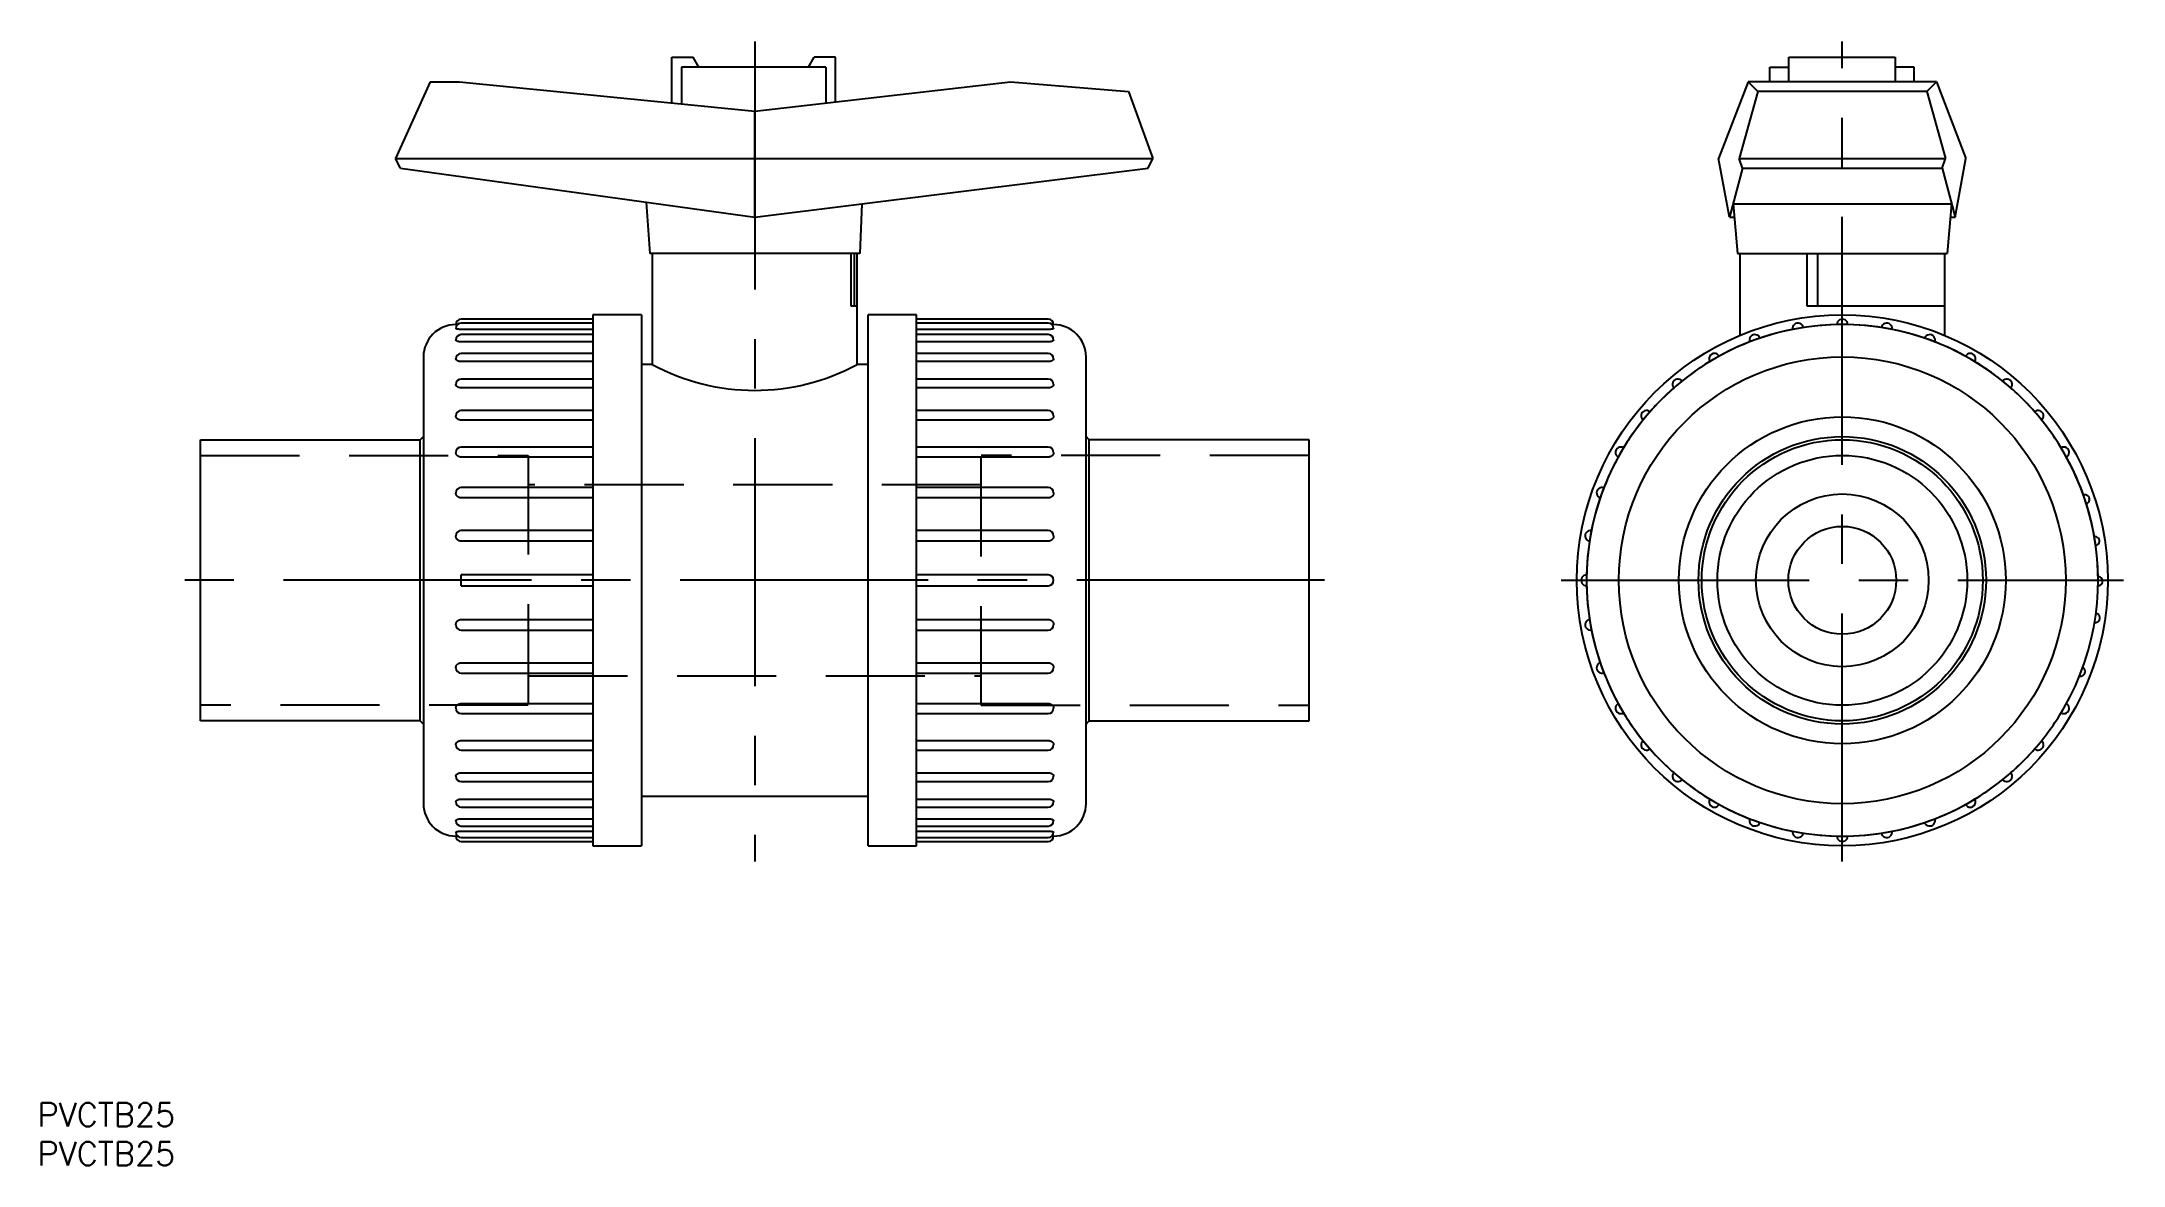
# Model space of a CAD drawing. Extents: x -231 to 36, y -75 to 69.
import ezdxf

# ---------------------------------------------------------------- set-up
doc = ezdxf.new("R2010")
doc.units = 0
doc.linetypes.add('CENTER', pattern=[50.8, 31.75, -6.35, 6.35, -6.35])
doc.linetypes.add('DASHED', pattern=[19.05, 12.7, -6.35])
doc.layers.get('0').update_dxf_attribs({"linetype": 'CONTINUOUS'})
doc.layers.add('CENTER', color=1, linetype='CENTER')
doc.styles.get("Standard").update_dxf_attribs({"font": 'txt.shx', "height": 3, "bigfont": 'bigfont.shx'})

msp = doc.modelspace()

# ---------------------------------------------------------------- texts
at = {"color": 7, "linetype": 'CONTINUOUS'}
for p in [(-231.16, -69.94), (-231.16, -74.94)]:
    msp.add_text('PVCTB25', height=3, dxfattribs=at).set_placement(p)

# ---------------------------------------------------------------- linework, layer by layer
at = {"color": 7, "linetype": 'CONTINUOUS'}
for p, q in [((-149.93, 61.14), (-149.93, 67)), ((-149.93, 67), (-147.2, 67)), ((-146.47, 65.74), (-147.2, 67)), ((-132.42, 65.74), (-131.69, 67)), ((-128.96, 67), (-131.69, 67)), ((-128.96, 61.27), (-128.96, 67)), ((-6.86, 63.86), (-6.86, 67)), ((-6.86, 67), (6.77, 67)), ((6.77, 67), (6.77, 63.86)), ((-148.67, 65.74), (-148.67, 61.02)), ((-130.22, 65.74), (-148.67, 65.74)), ((-130.22, 65.74), (-130.22, 61.13)), ((-9.27, 63.86), (-9.27, 65.74)), ((-9.27, 65.74), (-6.86, 65.74)), ((9.19, 65.74), (6.77, 65.74)), ((9.19, 63.86), (9.19, 65.74)), ((-180.9, 63.86), (-185.31, 54.05)), ((-180.9, 63.86), (-177.13, 63.86)), ((-177.13, 63.86), (-139.31, 60.08)), ((-139.31, 60.08), (-106.54, 63.86)), ((-106.54, 63.86), (-91.45, 62.6)), ((-91.45, 62.6), (-88.31, 54.05)), ((-12.07, 63.86), (-15.84, 54.05)), ((-10.81, 62.6), (-13.23, 54.05)), ((12.07, 63.86), (-12.07, 63.86)), ((-10.81, 62.6), (-12.07, 63.86)), ((10.81, 62.6), (-10.81, 62.6)), ((10.81, 62.6), (12.07, 63.86)), ((10.81, 62.6), (13.23, 54.05)), ((12.07, 63.86), (15.84, 54.05)), ((-139.31, 46.53), (-139.31, 60.08)), ((-185.31, 54.05), (-88.31, 54.05)), ((-184.68, 52.79), (-185.31, 54.05)), ((-88.93, 52.79), (-88.31, 54.05)), ((-14.46, 46.53), (-15.84, 54.05)), ((-13.23, 54.05), (13.23, 54.05)), ((-12.77, 52.79), (-13.23, 54.05)), ((12.77, 52.79), (13.23, 54.05)), ((14.46, 46.53), (15.84, 54.05)), ((-184.68, 52.79), (-139.31, 46.53)), ((-139.31, 46.53), (-88.93, 52.79)), ((-12.77, 52.79), (-14.46, 46.53)), ((-12.77, 52.79), (12.77, 52.79)), ((12.77, 52.79), (14.46, 46.53)), ((-153.2, 48.45), (-152.75, 41.85)), ((-125.61, 48.23), (-125.86, 41.85)), ((-14, 48.23), (-13.44, 41.85)), ((-14, 48.23), (14, 48.23)), ((14, 48.23), (13.44, 41.85)), ((-14.46, 46.53), (-13.85, 46.53)), ((13.85, 46.53), (14.46, 46.53)), ((-125.86, 41.85), (-152.75, 41.85)), ((-152.44, 41.85), (-152.44, 27.64)), ((-126.97, 35.13), (-126.97, 41.85)), ((-126.56, 41.85), (-126.56, 35.13)), ((-126.18, 35.13), (-126.18, 41.85)), ((-13.44, 41.85), (13.44, 41.85)), ((-13.13, 41.85), (-13.13, 31.36)), ((-4.49, 35.13), (-4.49, 41.85)), ((-3.17, 41.85), (-3.17, 35.13)), ((13.13, 35.13), (13.13, 41.85)), ((-126.18, 35.13), (-126.97, 35.13)), ((-126.18, 27.64), (-126.18, 35.13)), ((13.13, 35.13), (-4.49, 35.13)), ((13.13, 31.36), (13.13, 35.13)), ((-177.59, 32.76), (-177.59, 32.76)), ((-177.59, 32.76), (-177.59, 32.76)), ((-177.59, 32.76), (-177.59, 32.76)), ((-177.59, 32.76), (-177.59, 32.76)), ((-177.59, 32.76), (-177.59, 32.76)), ((-177.58, 32.76), (-177.59, 32.76)), ((-177.59, 32.25), (-177.59, 32.26)), ((-177.59, 32.25), (-177.59, 32.25)), ((-177.58, 32.24), (-177.59, 32.25)), ((-177.58, 32.76), (-177.58, 32.76)), ((-177.58, 32.76), (-177.58, 32.76)), ((-177.58, 32.76), (-177.58, 32.76)), ((-177.57, 32.76), (-177.58, 32.76)), ((-177.58, 32.24), (-177.58, 32.24)), ((-177.57, 32.23), (-177.58, 32.24)), ((-177.57, 32.76), (-177.57, 32.76)), ((-177.56, 32.76), (-177.57, 32.76)), ((-177.56, 32.23), (-177.57, 32.23)), ((-177.56, 32.76), (-177.56, 32.76)), ((-177.55, 32.76), (-177.56, 32.76)), ((-177.56, 32.22), (-177.56, 32.23)), ((-177.54, 32.22), (-177.56, 32.22)), ((-177.55, 32.76), (-177.55, 32.76)), ((-177.54, 32.76), (-177.55, 32.76)), ((-177.54, 32.76), (-177.54, 32.76)), ((-177.53, 32.75), (-177.54, 32.76)), ((-177.53, 32.21), (-177.54, 32.22)), ((-177.53, 32.75), (-177.53, 32.75)), ((-177.52, 32.75), (-177.53, 32.75)), ((-177.52, 32.2), (-177.53, 32.21)), ((-177.51, 32.75), (-177.52, 32.75)), ((-177.51, 32.2), (-177.52, 32.2)), ((-177.51, 32.75), (-177.51, 32.75)), ((-177.5, 32.75), (-177.51, 32.75)), ((-177.49, 32.19), (-177.51, 32.2)), ((-177.49, 32.75), (-177.5, 32.75)), ((-177.48, 32.75), (-177.49, 32.75)), ((-177.48, 32.19), (-177.49, 32.19)), ((-177.47, 32.75), (-177.48, 32.75)), ((-177.46, 32.19), (-177.48, 32.19)), ((-177.46, 32.75), (-177.47, 32.75)), ((-177.46, 32.75), (-177.46, 32.75)), ((-177.45, 32.75), (-177.46, 32.75)), ((-177.44, 32.18), (-177.46, 32.19)), ((-177.44, 32.75), (-177.45, 32.75)), ((-177.43, 32.75), (-177.44, 32.75)), ((-177.42, 32.18), (-177.44, 32.18)), ((-177.41, 32.75), (-177.43, 32.75)), ((-177.4, 32.17), (-177.42, 32.18)), ((-177.4, 32.75), (-177.41, 32.75)), ((-177.39, 32.75), (-177.4, 32.75)), ((-177.37, 32.17), (-177.4, 32.17)), ((-177.38, 32.75), (-177.39, 32.75)), ((-177.35, 32.16), (-177.37, 32.17)), ((-177.33, 32.16), (-177.35, 32.16)), ((-177.3, 32.16), (-177.33, 32.16)), ((-177.28, 32.15), (-177.3, 32.16)), ((-177.25, 32.15), (-177.28, 32.15)), ((-177.23, 32.15), (-177.25, 32.15)), ((-177.2, 32.14), (-177.23, 32.15)), ((-177.17, 32.14), (-177.2, 32.14)), ((-177.14, 32.14), (-177.17, 32.14)), ((-177.11, 32.14), (-177.14, 32.14)), ((-177.08, 32.14), (-177.11, 32.14)), ((-177.05, 32.13), (-177.08, 32.14)), ((-177.02, 32.13), (-177.05, 32.13)), ((-176.99, 32.13), (-177.02, 32.13)), ((-176.96, 32.13), (-176.99, 32.13)), ((-176.93, 32.13), (-176.96, 32.13)), ((-176.9, 32.13), (-176.93, 32.13)), ((-160.04, 33.45), (-176.9, 33.45)), ((-160.04, 32.95), (-176.9, 32.95)), ((-160.04, 32.13), (-176.9, 32.13)), ((-160.04, 34), (-160.04, -34)), ((-153.82, 34), (-160.04, 34)), ((-153.82, 34), (-153.82, -34)), ((-124.79, -34), (-124.79, 34)), ((-118.57, 34), (-124.79, 34)), ((-118.57, -34), (-118.57, 34)), ((-101.71, 33.45), (-118.57, 33.45)), ((-101.71, 32.95), (-118.57, 32.95)), ((-101.71, 32.13), (-118.57, 32.13)), ((-101.68, 32.13), (-101.71, 32.13)), ((-101.65, 32.13), (-101.68, 32.13)), ((-101.62, 32.13), (-101.65, 32.13)), ((-101.59, 32.13), (-101.62, 32.13)), ((-101.56, 32.13), (-101.59, 32.13)), ((-101.53, 32.14), (-101.56, 32.13)), ((-101.5, 32.14), (-101.53, 32.14)), ((-101.47, 32.14), (-101.5, 32.14)), ((-101.44, 32.14), (-101.47, 32.14)), ((-101.41, 32.14), (-101.44, 32.14)), ((-101.38, 32.15), (-101.41, 32.14)), ((-101.36, 32.15), (-101.38, 32.15)), ((-101.33, 32.15), (-101.36, 32.15)), ((-101.31, 32.16), (-101.33, 32.15)), ((-101.28, 32.16), (-101.31, 32.16)), ((-101.26, 32.16), (-101.28, 32.16)), ((-101.24, 32.17), (-101.26, 32.16)), ((-101.21, 32.17), (-101.24, 32.17)), ((-101.22, 32.75), (-101.23, 32.75)), ((-101.21, 32.75), (-101.22, 32.75)), ((-101.2, 32.75), (-101.21, 32.75)), ((-101.19, 32.18), (-101.21, 32.17)), ((-101.18, 32.75), (-101.2, 32.75)), ((-101.17, 32.18), (-101.19, 32.18)), ((-101.17, 32.75), (-101.18, 32.75)), ((-101.16, 32.75), (-101.17, 32.75)), ((-101.15, 32.19), (-101.17, 32.18)), ((-101.15, 32.75), (-101.16, 32.75)), ((-101.15, 32.75), (-101.15, 32.75)), ((-101.14, 32.75), (-101.15, 32.75)), ((-101.13, 32.19), (-101.15, 32.19)), ((-101.13, 32.75), (-101.14, 32.75)), ((-101.12, 32.75), (-101.13, 32.75)), ((-101.12, 32.19), (-101.13, 32.19)), ((-101.11, 32.75), (-101.12, 32.75)), ((-101.1, 32.2), (-101.12, 32.19)), ((-101.1, 32.75), (-101.11, 32.75)), ((-101.1, 32.75), (-101.1, 32.75)), ((-101.09, 32.75), (-101.1, 32.75)), ((-101.09, 32.2), (-101.1, 32.2)), ((-101.08, 32.75), (-101.09, 32.75)), ((-101.08, 32.21), (-101.09, 32.2)), ((-101.07, 32.76), (-101.08, 32.75)), ((-101.08, 32.75), (-101.08, 32.75)), ((-101.07, 32.22), (-101.08, 32.21)), ((-101.07, 32.76), (-101.07, 32.76)), ((-101.06, 32.76), (-101.07, 32.76)), ((-101.05, 32.22), (-101.07, 32.22)), ((-101.06, 32.76), (-101.06, 32.76)), ((-101.05, 32.76), (-101.06, 32.76)), ((-101.05, 32.76), (-101.05, 32.76)), ((-101.04, 32.76), (-101.05, 32.76)), ((-101.05, 32.23), (-101.05, 32.22)), ((-101.04, 32.23), (-101.05, 32.23)), ((-101.04, 32.76), (-101.04, 32.76)), ((-101.03, 32.76), (-101.04, 32.76)), ((-101.03, 32.24), (-101.04, 32.23)), ((-101.03, 32.76), (-101.03, 32.76)), ((-101.03, 32.76), (-101.03, 32.76)), ((-101.03, 32.76), (-101.03, 32.76)), ((-101.02, 32.76), (-101.03, 32.76)), ((-101.02, 32.25), (-101.03, 32.24)), ((-101.03, 32.24), (-101.03, 32.24)), ((-101.02, 32.76), (-101.02, 32.76)), ((-101.02, 32.76), (-101.02, 32.76)), ((-101.02, 32.76), (-101.02, 32.76)), ((-101.02, 32.76), (-101.02, 32.76)), ((-101.02, 32.76), (-101.02, 32.76)), ((-101.02, 32.26), (-101.02, 32.25)), ((-101.02, 32.25), (-101.02, 32.25)), ((-177.59, 30.77), (-177.59, 30.78)), ((-177.59, 30.76), (-177.59, 30.77)), ((-177.58, 30.75), (-177.59, 30.76)), ((-177.58, 30.74), (-177.58, 30.75)), ((-177.57, 30.73), (-177.58, 30.74)), ((-177.56, 30.72), (-177.57, 30.73)), ((-177.56, 30.71), (-177.56, 30.72)), ((-177.54, 30.7), (-177.56, 30.71)), ((-177.53, 30.69), (-177.54, 30.7)), ((-177.52, 30.68), (-177.53, 30.69)), ((-177.51, 30.67), (-177.52, 30.68)), ((-177.49, 30.66), (-177.51, 30.67)), ((-177.48, 30.65), (-177.49, 30.66)), ((-177.46, 30.64), (-177.48, 30.65)), ((-177.44, 30.63), (-177.46, 30.64)), ((-177.42, 30.62), (-177.44, 30.63)), ((-177.4, 30.61), (-177.42, 30.62)), ((-177.37, 30.61), (-177.4, 30.61)), ((-177.35, 30.6), (-177.37, 30.61)), ((-177.33, 30.59), (-177.35, 30.6)), ((-177.3, 30.58), (-177.33, 30.59)), ((-177.28, 30.58), (-177.3, 30.58)), ((-177.25, 30.57), (-177.28, 30.58)), ((-177.23, 30.57), (-177.25, 30.57)), ((-177.2, 30.56), (-177.23, 30.57)), ((-177.17, 30.56), (-177.2, 30.56)), ((-177.14, 30.55), (-177.17, 30.56)), ((-177.11, 30.55), (-177.14, 30.55)), ((-177.08, 30.55), (-177.11, 30.55)), ((-177.05, 30.54), (-177.08, 30.55)), ((-177.02, 30.54), (-177.05, 30.54)), ((-176.99, 30.54), (-177.02, 30.54)), ((-176.96, 30.54), (-176.99, 30.54)), ((-176.93, 30.54), (-176.96, 30.54)), ((-176.9, 30.54), (-176.93, 30.54)), ((-160.04, 31.47), (-176.9, 31.47)), ((-160.04, 30.54), (-176.9, 30.54)), ((-101.71, 31.47), (-118.57, 31.47)), ((-101.71, 30.54), (-118.57, 30.54)), ((-101.68, 30.54), (-101.71, 30.54)), ((-101.65, 30.54), (-101.68, 30.54)), ((-101.62, 30.54), (-101.65, 30.54)), ((-101.59, 30.54), (-101.62, 30.54)), ((-101.56, 30.54), (-101.59, 30.54)), ((-101.53, 30.55), (-101.56, 30.54)), ((-101.5, 30.55), (-101.53, 30.55)), ((-101.47, 30.55), (-101.5, 30.55)), ((-101.44, 30.56), (-101.47, 30.55)), ((-101.41, 30.56), (-101.44, 30.56)), ((-101.38, 30.57), (-101.41, 30.56)), ((-101.36, 30.57), (-101.38, 30.57)), ((-101.33, 30.58), (-101.36, 30.57)), ((-101.31, 30.58), (-101.33, 30.58)), ((-101.28, 30.59), (-101.31, 30.58)), ((-101.26, 30.6), (-101.28, 30.59)), ((-101.24, 30.61), (-101.26, 30.6)), ((-101.21, 30.61), (-101.24, 30.61)), ((-101.19, 30.62), (-101.21, 30.61)), ((-101.17, 30.63), (-101.19, 30.62)), ((-101.15, 30.64), (-101.17, 30.63)), ((-101.13, 30.65), (-101.15, 30.64)), ((-101.12, 30.66), (-101.13, 30.65)), ((-101.1, 30.67), (-101.12, 30.66)), ((-101.09, 30.68), (-101.1, 30.67)), ((-101.08, 30.69), (-101.09, 30.68)), ((-101.07, 30.7), (-101.08, 30.69)), ((-101.05, 30.71), (-101.07, 30.7)), ((-101.04, 30.73), (-101.05, 30.72)), ((-101.05, 30.72), (-101.05, 30.71)), ((-101.03, 30.74), (-101.04, 30.73)), ((-101.02, 30.76), (-101.03, 30.75)), ((-101.03, 30.75), (-101.03, 30.74)), ((-101.02, 30.78), (-101.02, 30.77)), ((-101.02, 30.77), (-101.02, 30.76)), ((-181.74, 28.61), (-181.74, -28.61)), ((-177.59, 28.35), (-177.59, 28.37)), ((-177.59, 28.34), (-177.59, 28.35)), ((-177.58, 28.32), (-177.59, 28.34)), ((-177.58, 28.31), (-177.58, 28.32)), ((-177.57, 28.29), (-177.58, 28.31)), ((-177.56, 28.27), (-177.57, 28.29)), ((-177.56, 28.26), (-177.56, 28.27)), ((-177.54, 28.24), (-177.56, 28.26)), ((-177.53, 28.23), (-177.54, 28.24)), ((-177.52, 28.22), (-177.53, 28.23)), ((-177.51, 28.2), (-177.52, 28.22)), ((-177.49, 28.19), (-177.51, 28.2)), ((-177.48, 28.18), (-177.49, 28.19)), ((-177.46, 28.16), (-177.48, 28.18)), ((-177.44, 28.15), (-177.46, 28.16)), ((-177.42, 28.14), (-177.44, 28.15)), ((-177.4, 28.12), (-177.42, 28.14)), ((-177.37, 28.11), (-177.4, 28.12)), ((-177.35, 28.1), (-177.37, 28.11)), ((-177.33, 28.09), (-177.35, 28.1)), ((-177.3, 28.08), (-177.33, 28.09)), ((-177.28, 28.07), (-177.3, 28.08)), ((-177.25, 28.07), (-177.28, 28.07)), ((-177.23, 28.06), (-177.25, 28.07)), ((-177.2, 28.05), (-177.23, 28.06)), ((-177.17, 28.04), (-177.2, 28.05)), ((-177.14, 28.04), (-177.17, 28.04)), ((-177.11, 28.03), (-177.14, 28.04)), ((-177.08, 28.03), (-177.11, 28.03)), ((-177.05, 28.02), (-177.08, 28.03)), ((-177.02, 28.02), (-177.05, 28.02)), ((-176.99, 28.02), (-177.02, 28.02)), ((-176.96, 28.02), (-176.99, 28.02)), ((-176.93, 28.02), (-176.96, 28.02)), ((-176.9, 28.02), (-176.93, 28.02)), ((-160.04, 29.06), (-176.9, 29.06)), ((-160.04, 28.02), (-176.9, 28.02)), ((-152.44, 27.64), (-153.82, 27.64)), ((-124.79, 27.64), (-126.18, 27.64)), ((-101.71, 29.06), (-118.57, 29.06)), ((-101.71, 28.02), (-118.57, 28.02)), ((-101.68, 28.02), (-101.71, 28.02)), ((-101.65, 28.02), (-101.68, 28.02)), ((-101.62, 28.02), (-101.65, 28.02)), ((-101.59, 28.02), (-101.62, 28.02)), ((-101.56, 28.02), (-101.59, 28.02)), ((-101.53, 28.03), (-101.56, 28.02)), ((-101.5, 28.03), (-101.53, 28.03)), ((-101.47, 28.04), (-101.5, 28.03)), ((-101.44, 28.04), (-101.47, 28.04)), ((-101.41, 28.05), (-101.44, 28.04)), ((-101.38, 28.06), (-101.41, 28.05)), ((-101.36, 28.07), (-101.38, 28.06)), ((-101.33, 28.07), (-101.36, 28.07)), ((-101.31, 28.08), (-101.33, 28.07)), ((-101.28, 28.09), (-101.31, 28.08)), ((-101.26, 28.1), (-101.28, 28.09)), ((-101.24, 28.11), (-101.26, 28.1)), ((-101.21, 28.12), (-101.24, 28.11)), ((-101.19, 28.14), (-101.21, 28.12)), ((-101.17, 28.15), (-101.19, 28.14)), ((-101.15, 28.16), (-101.17, 28.15)), ((-101.13, 28.18), (-101.15, 28.16)), ((-101.12, 28.19), (-101.13, 28.18)), ((-101.1, 28.2), (-101.12, 28.19)), ((-101.09, 28.22), (-101.1, 28.2)), ((-101.08, 28.23), (-101.09, 28.22)), ((-101.07, 28.24), (-101.08, 28.23)), ((-101.05, 28.26), (-101.07, 28.24)), ((-101.04, 28.29), (-101.05, 28.27)), ((-101.05, 28.27), (-101.05, 28.26)), ((-101.03, 28.31), (-101.04, 28.29)), ((-101.02, 28.34), (-101.03, 28.32)), ((-101.03, 28.32), (-101.03, 28.31)), ((-101.02, 28.37), (-101.02, 28.35)), ((-101.02, 28.35), (-101.02, 28.34)), ((-96.87, -28.61), (-96.87, 28.61)), ((-177.59, 25.07), (-177.59, 25.09)), ((-177.59, 25.05), (-177.59, 25.07)), ((-177.58, 25.03), (-177.59, 25.05)), ((-177.58, 25.01), (-177.58, 25.03)), ((-177.57, 24.99), (-177.58, 25.01)), ((-177.56, 24.97), (-177.57, 24.99)), ((-177.56, 24.95), (-177.56, 24.97)), ((-177.54, 24.93), (-177.56, 24.95)), ((-177.53, 24.92), (-177.54, 24.93)), ((-177.52, 24.9), (-177.53, 24.92)), ((-177.51, 24.88), (-177.52, 24.9)), ((-177.49, 24.86), (-177.51, 24.88)), ((-177.48, 24.85), (-177.49, 24.86)), ((-177.46, 24.83), (-177.48, 24.85)), ((-177.44, 24.81), (-177.46, 24.83)), ((-177.42, 24.8), (-177.44, 24.81)), ((-177.4, 24.78), (-177.42, 24.8)), ((-177.37, 24.77), (-177.4, 24.78)), ((-177.35, 24.75), (-177.37, 24.77)), ((-177.33, 24.74), (-177.35, 24.75)), ((-177.3, 24.73), (-177.33, 24.74)), ((-177.28, 24.72), (-177.3, 24.73)), ((-177.25, 24.71), (-177.28, 24.72)), ((-177.23, 24.7), (-177.25, 24.71)), ((-177.2, 24.69), (-177.23, 24.7)), ((-177.17, 24.68), (-177.2, 24.69)), ((-177.14, 24.67), (-177.17, 24.68)), ((-177.11, 24.66), (-177.14, 24.67)), ((-177.08, 24.66), (-177.11, 24.66)), ((-177.05, 24.65), (-177.08, 24.66)), ((-177.02, 24.65), (-177.05, 24.65)), ((-176.99, 24.65), (-177.02, 24.65)), ((-176.96, 24.64), (-176.99, 24.65)), ((-176.93, 24.64), (-176.96, 24.64)), ((-176.9, 24.64), (-176.93, 24.64)), ((-160.04, 25.78), (-176.9, 25.78)), ((-160.04, 24.64), (-176.9, 24.64)), ((-101.71, 25.78), (-118.57, 25.78)), ((-101.71, 24.64), (-118.57, 24.64)), ((-101.68, 24.64), (-101.71, 24.64)), ((-101.65, 24.64), (-101.68, 24.64)), ((-101.62, 24.65), (-101.65, 24.64)), ((-101.59, 24.65), (-101.62, 24.65)), ((-101.56, 24.65), (-101.59, 24.65)), ((-101.53, 24.66), (-101.56, 24.65)), ((-101.5, 24.66), (-101.53, 24.66)), ((-101.47, 24.67), (-101.5, 24.66)), ((-101.44, 24.68), (-101.47, 24.67)), ((-101.41, 24.69), (-101.44, 24.68)), ((-101.38, 24.7), (-101.41, 24.69)), ((-101.36, 24.71), (-101.38, 24.7)), ((-101.33, 24.72), (-101.36, 24.71)), ((-101.31, 24.73), (-101.33, 24.72)), ((-101.28, 24.74), (-101.31, 24.73)), ((-101.26, 24.75), (-101.28, 24.74)), ((-101.24, 24.77), (-101.26, 24.75)), ((-101.21, 24.78), (-101.24, 24.77)), ((-101.19, 24.8), (-101.21, 24.78)), ((-101.17, 24.81), (-101.19, 24.8)), ((-101.15, 24.83), (-101.17, 24.81)), ((-101.13, 24.85), (-101.15, 24.83)), ((-101.12, 24.86), (-101.13, 24.85)), ((-101.1, 24.88), (-101.12, 24.86)), ((-101.09, 24.9), (-101.1, 24.88)), ((-101.08, 24.92), (-101.09, 24.9)), ((-101.07, 24.93), (-101.08, 24.92)), ((-101.05, 24.95), (-101.07, 24.93)), ((-101.04, 24.99), (-101.05, 24.97)), ((-101.05, 24.97), (-101.05, 24.95)), ((-101.03, 25.01), (-101.04, 24.99)), ((-101.02, 25.05), (-101.03, 25.03)), ((-101.03, 25.03), (-101.03, 25.01)), ((-101.02, 25.09), (-101.02, 25.07)), ((-101.02, 25.07), (-101.02, 25.05)), ((-160.04, 21.75), (-176.9, 21.75)), ((-101.71, 21.75), (-118.57, 21.75)), ((-177.59, 21.03), (-177.59, 21.06)), ((-177.59, 21.01), (-177.59, 21.03)), ((-177.58, 20.99), (-177.59, 21.01)), ((-177.58, 20.96), (-177.58, 20.99)), ((-177.57, 20.94), (-177.58, 20.96)), ((-177.56, 20.91), (-177.57, 20.94)), ((-177.56, 20.89), (-177.56, 20.91)), ((-177.54, 20.87), (-177.56, 20.89)), ((-177.53, 20.84), (-177.54, 20.87)), ((-177.52, 20.82), (-177.53, 20.84)), ((-177.51, 20.8), (-177.52, 20.82)), ((-177.49, 20.78), (-177.51, 20.8)), ((-177.48, 20.76), (-177.49, 20.78)), ((-177.46, 20.74), (-177.48, 20.76)), ((-177.44, 20.72), (-177.46, 20.74)), ((-177.42, 20.7), (-177.44, 20.72)), ((-177.4, 20.68), (-177.42, 20.7)), ((-177.37, 20.67), (-177.4, 20.68)), ((-177.35, 20.65), (-177.37, 20.67)), ((-177.33, 20.64), (-177.35, 20.65)), ((-177.3, 20.62), (-177.33, 20.64)), ((-177.28, 20.61), (-177.3, 20.62)), ((-177.25, 20.6), (-177.28, 20.61)), ((-177.23, 20.59), (-177.25, 20.6)), ((-177.2, 20.57), (-177.23, 20.59)), ((-177.17, 20.56), (-177.2, 20.57)), ((-177.14, 20.56), (-177.17, 20.56)), ((-177.11, 20.55), (-177.14, 20.56)), ((-177.08, 20.54), (-177.11, 20.55)), ((-177.05, 20.53), (-177.08, 20.54)), ((-177.02, 20.53), (-177.05, 20.53)), ((-176.99, 20.53), (-177.02, 20.53)), ((-176.96, 20.52), (-176.99, 20.53)), ((-176.93, 20.52), (-176.96, 20.52)), ((-176.9, 20.52), (-176.93, 20.52)), ((-160.04, 20.52), (-176.9, 20.52)), ((-101.71, 20.52), (-118.57, 20.52)), ((-101.68, 20.52), (-101.71, 20.52)), ((-101.65, 20.52), (-101.68, 20.52)), ((-101.62, 20.53), (-101.65, 20.52)), ((-101.59, 20.53), (-101.62, 20.53)), ((-101.56, 20.53), (-101.59, 20.53)), ((-101.53, 20.54), (-101.56, 20.53)), ((-101.5, 20.55), (-101.53, 20.54)), ((-101.47, 20.56), (-101.5, 20.55)), ((-101.44, 20.56), (-101.47, 20.56)), ((-101.41, 20.57), (-101.44, 20.56)), ((-101.38, 20.59), (-101.41, 20.57)), ((-101.36, 20.6), (-101.38, 20.59)), ((-101.33, 20.61), (-101.36, 20.6)), ((-101.31, 20.62), (-101.33, 20.61)), ((-101.28, 20.64), (-101.31, 20.62)), ((-101.26, 20.65), (-101.28, 20.64)), ((-101.24, 20.67), (-101.26, 20.65)), ((-101.21, 20.68), (-101.24, 20.67)), ((-101.19, 20.7), (-101.21, 20.68)), ((-101.17, 20.72), (-101.19, 20.7)), ((-101.15, 20.74), (-101.17, 20.72)), ((-101.13, 20.76), (-101.15, 20.74)), ((-101.12, 20.78), (-101.13, 20.76)), ((-101.1, 20.8), (-101.12, 20.78)), ((-101.09, 20.82), (-101.1, 20.8)), ((-101.08, 20.84), (-101.09, 20.82)), ((-101.07, 20.87), (-101.08, 20.84)), ((-101.05, 20.89), (-101.07, 20.87)), ((-101.04, 20.94), (-101.05, 20.91)), ((-101.05, 20.91), (-101.05, 20.89)), ((-101.03, 20.96), (-101.04, 20.94)), ((-101.02, 21.01), (-101.03, 20.99)), ((-101.03, 20.99), (-101.03, 20.96)), ((-101.02, 21.06), (-101.02, 21.03)), ((-101.02, 21.03), (-101.02, 21.01)), ((-210.31, -18), (-210.31, 18)), ((-210.31, 18), (-182.15, 18)), ((-182.15, 18), (-181.74, 18.41)), ((-182.15, -18), (-182.15, 18)), ((-177.59, 16.35), (-177.59, 16.38)), ((-177.59, 16.33), (-177.59, 16.35)), ((-177.58, 16.3), (-177.59, 16.33)), ((-177.58, 16.27), (-177.58, 16.3)), ((-177.57, 16.24), (-177.58, 16.27)), ((-177.56, 16.22), (-177.57, 16.24)), ((-177.56, 16.19), (-177.56, 16.22)), ((-177.54, 16.17), (-177.56, 16.19)), ((-177.53, 16.14), (-177.54, 16.17)), ((-177.52, 16.12), (-177.53, 16.14)), ((-177.51, 16.09), (-177.52, 16.12)), ((-177.49, 16.07), (-177.51, 16.09)), ((-177.48, 16.05), (-177.49, 16.07)), ((-177.46, 16.02), (-177.48, 16.05)), ((-177.44, 16), (-177.46, 16.02)), ((-177.42, 15.98), (-177.44, 16)), ((-160.04, 17.07), (-176.9, 17.07)), ((-101.71, 17.07), (-118.57, 17.07)), ((-101.17, 16), (-101.19, 15.98)), ((-101.15, 16.02), (-101.17, 16)), ((-101.13, 16.05), (-101.15, 16.02)), ((-101.12, 16.07), (-101.13, 16.05)), ((-101.1, 16.09), (-101.12, 16.07)), ((-101.09, 16.12), (-101.1, 16.09)), ((-101.08, 16.14), (-101.09, 16.12)), ((-101.07, 16.17), (-101.08, 16.14)), ((-101.05, 16.19), (-101.07, 16.17)), ((-101.04, 16.24), (-101.05, 16.22)), ((-101.05, 16.22), (-101.05, 16.19)), ((-101.03, 16.27), (-101.04, 16.24)), ((-101.02, 16.33), (-101.03, 16.3)), ((-101.03, 16.3), (-101.03, 16.27)), ((-101.02, 16.38), (-101.02, 16.35)), ((-101.02, 16.35), (-101.02, 16.33)), ((-96.46, 18), (-96.87, 18.41)), ((-96.46, -18), (-96.46, 18)), ((-68.31, 18), (-96.46, 18)), ((-68.31, -18), (-68.31, 18)), ((-177.4, 15.96), (-177.42, 15.98)), ((-177.37, 15.94), (-177.4, 15.96)), ((-177.35, 15.92), (-177.37, 15.94)), ((-177.33, 15.91), (-177.35, 15.92)), ((-177.3, 15.89), (-177.33, 15.91)), ((-177.28, 15.88), (-177.3, 15.89)), ((-177.25, 15.86), (-177.28, 15.88)), ((-177.23, 15.85), (-177.25, 15.86)), ((-177.2, 15.84), (-177.23, 15.85)), ((-177.17, 15.82), (-177.2, 15.84)), ((-177.14, 15.81), (-177.17, 15.82)), ((-177.11, 15.81), (-177.14, 15.81)), ((-177.08, 15.8), (-177.11, 15.81)), ((-177.05, 15.79), (-177.08, 15.8)), ((-177.02, 15.79), (-177.05, 15.79)), ((-176.99, 15.78), (-177.02, 15.79)), ((-176.96, 15.78), (-176.99, 15.78)), ((-176.93, 15.78), (-176.96, 15.78)), ((-176.9, 15.78), (-176.93, 15.78)), ((-160.04, 15.78), (-176.9, 15.78)), ((-101.71, 15.78), (-118.57, 15.78)), ((-101.68, 15.78), (-101.71, 15.78)), ((-101.65, 15.78), (-101.68, 15.78)), ((-101.62, 15.78), (-101.65, 15.78)), ((-101.59, 15.79), (-101.62, 15.78)), ((-101.56, 15.79), (-101.59, 15.79)), ((-101.53, 15.8), (-101.56, 15.79)), ((-101.5, 15.81), (-101.53, 15.8)), ((-101.47, 15.81), (-101.5, 15.81)), ((-101.44, 15.82), (-101.47, 15.81)), ((-101.41, 15.84), (-101.44, 15.82)), ((-101.38, 15.85), (-101.41, 15.84)), ((-101.36, 15.86), (-101.38, 15.85)), ((-101.33, 15.88), (-101.36, 15.86)), ((-101.31, 15.89), (-101.33, 15.88)), ((-101.28, 15.91), (-101.31, 15.89)), ((-101.26, 15.92), (-101.28, 15.91)), ((-101.24, 15.94), (-101.26, 15.92)), ((-101.21, 15.96), (-101.24, 15.94)), ((-101.19, 15.98), (-101.21, 15.96)), ((-177.59, 11.18), (-177.59, 11.2)), ((-177.59, 11.15), (-177.59, 11.18)), ((-177.58, 11.12), (-177.59, 11.15)), ((-177.58, 11.09), (-177.58, 11.12)), ((-177.57, 11.06), (-177.58, 11.09)), ((-177.56, 11.03), (-177.57, 11.06)), ((-177.56, 11), (-177.56, 11.03)), ((-177.54, 10.97), (-177.56, 11)), ((-177.53, 10.95), (-177.54, 10.97)), ((-177.52, 10.92), (-177.53, 10.95)), ((-177.51, 10.89), (-177.52, 10.92)), ((-177.49, 10.87), (-177.51, 10.89)), ((-177.48, 10.84), (-177.49, 10.87)), ((-177.46, 10.82), (-177.48, 10.84)), ((-177.44, 10.8), (-177.46, 10.82)), ((-177.42, 10.77), (-177.44, 10.8)), ((-177.4, 10.75), (-177.42, 10.77)), ((-177.37, 10.73), (-177.4, 10.75)), ((-177.35, 10.71), (-177.37, 10.73)), ((-177.33, 10.69), (-177.35, 10.71)), ((-177.3, 10.68), (-177.33, 10.69)), ((-177.28, 10.66), (-177.3, 10.68)), ((-160.04, 11.89), (-176.9, 11.89)), ((-101.71, 11.89), (-118.57, 11.89)), ((-101.31, 10.68), (-101.33, 10.66)), ((-101.28, 10.69), (-101.31, 10.68)), ((-101.26, 10.71), (-101.28, 10.69)), ((-101.24, 10.73), (-101.26, 10.71)), ((-101.21, 10.75), (-101.24, 10.73)), ((-101.19, 10.77), (-101.21, 10.75)), ((-101.17, 10.8), (-101.19, 10.77)), ((-101.15, 10.82), (-101.17, 10.8)), ((-101.13, 10.84), (-101.15, 10.82)), ((-101.12, 10.87), (-101.13, 10.84)), ((-101.1, 10.89), (-101.12, 10.87)), ((-101.09, 10.92), (-101.1, 10.89)), ((-101.08, 10.95), (-101.09, 10.92)), ((-101.07, 10.97), (-101.08, 10.95)), ((-101.05, 11), (-101.07, 10.97)), ((-101.04, 11.06), (-101.05, 11.03)), ((-101.05, 11.03), (-101.05, 11)), ((-101.03, 11.09), (-101.04, 11.06)), ((-101.02, 11.15), (-101.03, 11.12)), ((-101.03, 11.12), (-101.03, 11.09)), ((-101.02, 11.2), (-101.02, 11.18)), ((-101.02, 11.18), (-101.02, 11.15)), ((-177.25, 10.64), (-177.28, 10.66)), ((-177.23, 10.63), (-177.25, 10.64)), ((-177.2, 10.62), (-177.23, 10.63)), ((-177.17, 10.6), (-177.2, 10.62)), ((-177.14, 10.59), (-177.17, 10.6)), ((-177.11, 10.58), (-177.14, 10.59)), ((-177.08, 10.57), (-177.11, 10.58)), ((-177.05, 10.57), (-177.08, 10.57)), ((-177.02, 10.56), (-177.05, 10.57)), ((-176.99, 10.56), (-177.02, 10.56)), ((-176.96, 10.55), (-176.99, 10.56)), ((-176.93, 10.55), (-176.96, 10.55)), ((-176.9, 10.55), (-176.93, 10.55)), ((-160.04, 10.55), (-176.9, 10.55)), ((-101.71, 10.55), (-118.57, 10.55)), ((-101.68, 10.55), (-101.71, 10.55)), ((-101.65, 10.55), (-101.68, 10.55)), ((-101.62, 10.56), (-101.65, 10.55)), ((-101.59, 10.56), (-101.62, 10.56)), ((-101.56, 10.57), (-101.59, 10.56)), ((-101.53, 10.57), (-101.56, 10.57)), ((-101.5, 10.58), (-101.53, 10.57)), ((-101.47, 10.59), (-101.5, 10.58)), ((-101.44, 10.6), (-101.47, 10.59)), ((-101.41, 10.62), (-101.44, 10.6)), ((-101.38, 10.63), (-101.41, 10.62)), ((-101.36, 10.64), (-101.38, 10.63)), ((-101.33, 10.66), (-101.36, 10.64)), ((-177.59, 5.66), (-177.59, 5.69)), ((-177.59, 5.63), (-177.59, 5.66)), ((-177.58, 5.6), (-177.59, 5.63)), ((-177.58, 5.57), (-177.58, 5.6)), ((-177.57, 5.54), (-177.58, 5.57)), ((-177.56, 5.51), (-177.57, 5.54)), ((-177.56, 5.48), (-177.56, 5.51)), ((-177.54, 5.45), (-177.56, 5.48)), ((-177.53, 5.42), (-177.54, 5.45)), ((-177.52, 5.39), (-177.53, 5.42)), ((-177.51, 5.36), (-177.52, 5.39)), ((-177.49, 5.34), (-177.51, 5.36)), ((-177.48, 5.31), (-177.49, 5.34)), ((-160.04, 6.38), (-176.9, 6.38)), ((-101.71, 6.38), (-118.57, 6.38)), ((-101.12, 5.34), (-101.13, 5.31)), ((-101.1, 5.36), (-101.12, 5.34)), ((-101.09, 5.39), (-101.1, 5.36)), ((-101.08, 5.42), (-101.09, 5.39)), ((-101.07, 5.45), (-101.08, 5.42)), ((-101.05, 5.48), (-101.07, 5.45)), ((-101.04, 5.54), (-101.05, 5.51)), ((-101.05, 5.51), (-101.05, 5.48)), ((-101.03, 5.57), (-101.04, 5.54)), ((-101.02, 5.63), (-101.03, 5.6)), ((-101.03, 5.6), (-101.03, 5.57)), ((-101.02, 5.69), (-101.02, 5.66)), ((-101.02, 5.66), (-101.02, 5.63)), ((-177.46, 5.29), (-177.48, 5.31)), ((-177.44, 5.26), (-177.46, 5.29)), ((-177.42, 5.24), (-177.44, 5.26)), ((-177.4, 5.21), (-177.42, 5.24)), ((-177.37, 5.19), (-177.4, 5.21)), ((-177.35, 5.17), (-177.37, 5.19)), ((-177.33, 5.15), (-177.35, 5.17)), ((-177.3, 5.14), (-177.33, 5.15)), ((-177.28, 5.12), (-177.3, 5.14)), ((-177.25, 5.1), (-177.28, 5.12)), ((-177.23, 5.09), (-177.25, 5.1)), ((-177.2, 5.07), (-177.23, 5.09)), ((-177.17, 5.06), (-177.2, 5.07)), ((-177.14, 5.05), (-177.17, 5.06)), ((-177.11, 5.04), (-177.14, 5.05)), ((-177.08, 5.03), (-177.11, 5.04)), ((-177.05, 5.02), (-177.08, 5.03)), ((-177.02, 5.02), (-177.05, 5.02)), ((-176.99, 5.01), (-177.02, 5.02)), ((-176.96, 5.01), (-176.99, 5.01)), ((-176.93, 5.01), (-176.96, 5.01)), ((-176.9, 5.01), (-176.93, 5.01)), ((-160.04, 5.01), (-176.9, 5.01)), ((-101.71, 5.01), (-118.57, 5.01)), ((-101.68, 5.01), (-101.71, 5.01)), ((-101.65, 5.01), (-101.68, 5.01)), ((-101.62, 5.01), (-101.65, 5.01)), ((-101.59, 5.02), (-101.62, 5.01)), ((-101.56, 5.02), (-101.59, 5.02)), ((-101.53, 5.03), (-101.56, 5.02)), ((-101.5, 5.04), (-101.53, 5.03)), ((-101.47, 5.05), (-101.5, 5.04)), ((-101.44, 5.06), (-101.47, 5.05)), ((-101.41, 5.07), (-101.44, 5.06)), ((-101.38, 5.09), (-101.41, 5.07)), ((-101.36, 5.1), (-101.38, 5.09)), ((-101.33, 5.12), (-101.36, 5.1)), ((-101.31, 5.14), (-101.33, 5.12)), ((-101.28, 5.15), (-101.31, 5.14)), ((-101.26, 5.17), (-101.28, 5.15)), ((-101.24, 5.19), (-101.26, 5.17)), ((-101.21, 5.21), (-101.24, 5.19)), ((-101.19, 5.24), (-101.21, 5.21)), ((-101.17, 5.26), (-101.19, 5.24)), ((-101.15, 5.29), (-101.17, 5.26)), ((-101.13, 5.31), (-101.15, 5.29)), ((-160.04, 0.69), (-176.9, 0.69)), ((-176.9, -0.69), (-176.9, 0.69)), ((-101.71, 0.69), (-118.57, 0.69)), ((-176.9, -0.69), (-160.04, -0.69)), ((-118.57, -0.69), (-101.71, -0.69)), ((-177.49, -5.34), (-177.48, -5.31)), ((-177.48, -5.31), (-177.46, -5.29)), ((-177.46, -5.29), (-177.44, -5.26)), ((-177.44, -5.26), (-177.42, -5.24)), ((-177.42, -5.24), (-177.4, -5.21)), ((-177.4, -5.21), (-177.37, -5.19)), ((-177.37, -5.19), (-177.35, -5.17)), ((-177.35, -5.17), (-177.33, -5.15)), ((-177.33, -5.15), (-177.3, -5.14)), ((-177.3, -5.14), (-177.28, -5.12)), ((-177.28, -5.12), (-177.25, -5.1)), ((-177.25, -5.1), (-177.23, -5.09)), ((-177.23, -5.09), (-177.2, -5.07)), ((-177.2, -5.07), (-177.17, -5.06)), ((-177.17, -5.06), (-177.14, -5.05)), ((-177.14, -5.05), (-177.11, -5.04)), ((-177.11, -5.04), (-177.08, -5.03)), ((-177.08, -5.03), (-177.05, -5.02)), ((-177.05, -5.02), (-177.02, -5.02)), ((-177.02, -5.02), (-176.99, -5.01)), ((-176.99, -5.01), (-176.96, -5.01)), ((-176.96, -5.01), (-176.93, -5.01)), ((-176.93, -5.01), (-176.9, -5.01)), ((-176.9, -5.01), (-160.04, -5.01)), ((-118.57, -5.01), (-101.71, -5.01)), ((-101.71, -5.01), (-101.68, -5.01)), ((-101.68, -5.01), (-101.65, -5.01)), ((-101.65, -5.01), (-101.62, -5.01)), ((-101.62, -5.01), (-101.59, -5.02)), ((-101.59, -5.02), (-101.56, -5.02)), ((-101.56, -5.02), (-101.53, -5.03)), ((-101.53, -5.03), (-101.5, -5.04)), ((-101.5, -5.04), (-101.47, -5.05)), ((-101.47, -5.05), (-101.44, -5.06)), ((-101.44, -5.06), (-101.41, -5.07)), ((-101.41, -5.07), (-101.38, -5.09)), ((-101.38, -5.09), (-101.36, -5.1)), ((-101.36, -5.1), (-101.33, -5.12)), ((-101.33, -5.12), (-101.31, -5.14)), ((-101.31, -5.14), (-101.28, -5.15)), ((-101.28, -5.15), (-101.26, -5.17)), ((-101.26, -5.17), (-101.24, -5.19)), ((-101.24, -5.19), (-101.21, -5.21)), ((-101.21, -5.21), (-101.19, -5.24)), ((-101.19, -5.24), (-101.17, -5.26)), ((-101.17, -5.26), (-101.15, -5.29)), ((-101.15, -5.29), (-101.13, -5.31)), ((-101.13, -5.31), (-101.12, -5.34)), ((-177.59, -5.63), (-177.58, -5.6)), ((-177.59, -5.66), (-177.59, -5.63)), ((-177.59, -5.69), (-177.59, -5.66)), ((-177.58, -5.57), (-177.57, -5.54)), ((-177.58, -5.6), (-177.58, -5.57)), ((-177.57, -5.54), (-177.56, -5.51)), ((-177.56, -5.48), (-177.54, -5.45)), ((-177.56, -5.51), (-177.56, -5.48)), ((-177.54, -5.45), (-177.53, -5.42)), ((-177.53, -5.42), (-177.52, -5.39)), ((-177.52, -5.39), (-177.51, -5.36)), ((-177.51, -5.36), (-177.49, -5.34)), ((-176.9, -6.38), (-160.04, -6.38)), ((-118.57, -6.38), (-101.71, -6.38)), ((-101.12, -5.34), (-101.1, -5.36)), ((-101.1, -5.36), (-101.09, -5.39)), ((-101.09, -5.39), (-101.08, -5.42)), ((-101.08, -5.42), (-101.07, -5.45)), ((-101.07, -5.45), (-101.05, -5.48)), ((-101.05, -5.48), (-101.05, -5.51)), ((-101.05, -5.51), (-101.04, -5.54)), ((-101.04, -5.54), (-101.03, -5.57)), ((-101.03, -5.57), (-101.03, -5.6)), ((-101.03, -5.6), (-101.02, -5.63)), ((-101.02, -5.63), (-101.02, -5.66)), ((-101.02, -5.66), (-101.02, -5.69)), ((-177.3, -10.68), (-177.28, -10.66)), ((-177.28, -10.66), (-177.25, -10.64)), ((-177.25, -10.64), (-177.23, -10.63)), ((-177.23, -10.63), (-177.2, -10.62)), ((-177.2, -10.62), (-177.17, -10.6)), ((-177.17, -10.6), (-177.14, -10.59)), ((-177.14, -10.59), (-177.11, -10.58)), ((-177.11, -10.58), (-177.08, -10.57)), ((-177.08, -10.57), (-177.05, -10.57)), ((-177.05, -10.57), (-177.02, -10.56)), ((-177.02, -10.56), (-176.99, -10.56)), ((-176.99, -10.56), (-176.96, -10.55)), ((-176.96, -10.55), (-176.93, -10.55)), ((-176.93, -10.55), (-176.9, -10.55)), ((-176.9, -10.55), (-160.04, -10.55)), ((-118.57, -10.55), (-101.71, -10.55)), ((-101.71, -10.55), (-101.68, -10.55)), ((-101.68, -10.55), (-101.65, -10.55)), ((-101.65, -10.55), (-101.62, -10.56)), ((-101.62, -10.56), (-101.59, -10.56)), ((-101.59, -10.56), (-101.56, -10.57)), ((-101.56, -10.57), (-101.53, -10.57)), ((-101.53, -10.57), (-101.5, -10.58)), ((-101.5, -10.58), (-101.47, -10.59)), ((-101.47, -10.59), (-101.44, -10.6)), ((-101.44, -10.6), (-101.41, -10.62)), ((-101.41, -10.62), (-101.38, -10.63)), ((-101.38, -10.63), (-101.36, -10.64)), ((-101.36, -10.64), (-101.33, -10.66)), ((-101.33, -10.66), (-101.31, -10.68)), ((-177.59, -11.15), (-177.58, -11.12)), ((-177.59, -11.18), (-177.59, -11.15)), ((-177.59, -11.2), (-177.59, -11.18)), ((-177.58, -11.09), (-177.57, -11.06)), ((-177.58, -11.12), (-177.58, -11.09)), ((-177.57, -11.06), (-177.56, -11.03)), ((-177.56, -11), (-177.54, -10.97)), ((-177.56, -11.03), (-177.56, -11)), ((-177.54, -10.97), (-177.53, -10.95)), ((-177.53, -10.95), (-177.52, -10.92)), ((-177.52, -10.92), (-177.51, -10.89)), ((-177.51, -10.89), (-177.49, -10.87)), ((-177.49, -10.87), (-177.48, -10.84)), ((-177.48, -10.84), (-177.46, -10.82)), ((-177.46, -10.82), (-177.44, -10.8)), ((-177.44, -10.8), (-177.42, -10.77)), ((-177.42, -10.77), (-177.4, -10.75)), ((-177.4, -10.75), (-177.37, -10.73)), ((-177.37, -10.73), (-177.35, -10.71)), ((-177.35, -10.71), (-177.33, -10.69)), ((-177.33, -10.69), (-177.3, -10.68)), ((-176.9, -11.89), (-160.04, -11.89)), ((-118.57, -11.89), (-101.71, -11.89)), ((-101.31, -10.68), (-101.28, -10.69)), ((-101.28, -10.69), (-101.26, -10.71)), ((-101.26, -10.71), (-101.24, -10.73)), ((-101.24, -10.73), (-101.21, -10.75)), ((-101.21, -10.75), (-101.19, -10.77)), ((-101.19, -10.77), (-101.17, -10.8)), ((-101.17, -10.8), (-101.15, -10.82)), ((-101.15, -10.82), (-101.13, -10.84)), ((-101.13, -10.84), (-101.12, -10.87)), ((-101.12, -10.87), (-101.1, -10.89)), ((-101.1, -10.89), (-101.09, -10.92)), ((-101.09, -10.92), (-101.08, -10.95)), ((-101.08, -10.95), (-101.07, -10.97)), ((-101.07, -10.97), (-101.05, -11)), ((-101.05, -11), (-101.05, -11.03)), ((-101.05, -11.03), (-101.04, -11.06)), ((-101.04, -11.06), (-101.03, -11.09)), ((-101.03, -11.09), (-101.03, -11.12)), ((-101.03, -11.12), (-101.02, -11.15)), ((-101.02, -11.15), (-101.02, -11.18)), ((-101.02, -11.18), (-101.02, -11.2)), ((-177.44, -16), (-177.42, -15.98)), ((-177.42, -15.98), (-177.4, -15.96)), ((-177.4, -15.96), (-177.37, -15.94)), ((-177.37, -15.94), (-177.35, -15.92)), ((-177.35, -15.92), (-177.33, -15.91)), ((-177.33, -15.91), (-177.3, -15.89)), ((-177.3, -15.89), (-177.28, -15.88)), ((-177.28, -15.88), (-177.25, -15.86)), ((-177.25, -15.86), (-177.23, -15.85)), ((-177.23, -15.85), (-177.2, -15.84)), ((-177.2, -15.84), (-177.17, -15.82)), ((-177.17, -15.82), (-177.14, -15.81)), ((-177.14, -15.81), (-177.11, -15.81)), ((-177.11, -15.81), (-177.08, -15.8)), ((-177.08, -15.8), (-177.05, -15.79)), ((-177.05, -15.79), (-177.02, -15.79)), ((-177.02, -15.79), (-176.99, -15.78)), ((-176.99, -15.78), (-176.96, -15.78)), ((-176.96, -15.78), (-176.93, -15.78)), ((-176.93, -15.78), (-176.9, -15.78)), ((-176.9, -15.78), (-160.04, -15.78)), ((-118.57, -15.78), (-101.71, -15.78)), ((-101.71, -15.78), (-101.68, -15.78)), ((-101.68, -15.78), (-101.65, -15.78)), ((-101.65, -15.78), (-101.62, -15.78)), ((-101.62, -15.78), (-101.59, -15.79)), ((-101.59, -15.79), (-101.56, -15.79)), ((-101.56, -15.79), (-101.53, -15.8)), ((-101.53, -15.8), (-101.5, -15.81)), ((-101.5, -15.81), (-101.47, -15.81)), ((-101.47, -15.81), (-101.44, -15.82)), ((-101.44, -15.82), (-101.41, -15.84)), ((-101.41, -15.84), (-101.38, -15.85)), ((-101.38, -15.85), (-101.36, -15.86)), ((-101.36, -15.86), (-101.33, -15.88)), ((-101.33, -15.88), (-101.31, -15.89)), ((-101.31, -15.89), (-101.28, -15.91)), ((-101.28, -15.91), (-101.26, -15.92)), ((-101.26, -15.92), (-101.24, -15.94)), ((-101.24, -15.94), (-101.21, -15.96)), ((-101.21, -15.96), (-101.19, -15.98)), ((-101.19, -15.98), (-101.17, -16)), ((-182.15, -18), (-210.31, -18)), ((-181.74, -18.41), (-182.15, -18)), ((-177.59, -16.33), (-177.58, -16.3)), ((-177.59, -16.35), (-177.59, -16.33)), ((-177.59, -16.38), (-177.59, -16.35)), ((-177.58, -16.27), (-177.57, -16.24)), ((-177.58, -16.3), (-177.58, -16.27)), ((-177.57, -16.24), (-177.56, -16.22)), ((-177.56, -16.19), (-177.54, -16.17)), ((-177.56, -16.22), (-177.56, -16.19)), ((-177.54, -16.17), (-177.53, -16.14)), ((-177.53, -16.14), (-177.52, -16.12)), ((-177.52, -16.12), (-177.51, -16.09)), ((-177.51, -16.09), (-177.49, -16.07)), ((-177.49, -16.07), (-177.48, -16.05)), ((-177.48, -16.05), (-177.46, -16.02)), ((-177.46, -16.02), (-177.44, -16)), ((-176.9, -17.07), (-160.04, -17.07)), ((-118.57, -17.07), (-101.71, -17.07)), ((-101.17, -16), (-101.15, -16.02)), ((-101.15, -16.02), (-101.13, -16.05)), ((-101.13, -16.05), (-101.12, -16.07)), ((-101.12, -16.07), (-101.1, -16.09)), ((-101.1, -16.09), (-101.09, -16.12)), ((-101.09, -16.12), (-101.08, -16.14)), ((-101.08, -16.14), (-101.07, -16.17)), ((-101.07, -16.17), (-101.05, -16.19)), ((-101.05, -16.19), (-101.05, -16.22)), ((-101.05, -16.22), (-101.04, -16.24)), ((-101.04, -16.24), (-101.03, -16.27)), ((-101.03, -16.27), (-101.03, -16.3)), ((-101.03, -16.3), (-101.02, -16.33)), ((-101.02, -16.33), (-101.02, -16.35)), ((-101.02, -16.35), (-101.02, -16.38)), ((-96.87, -18.41), (-96.46, -18)), ((-96.46, -18), (-68.31, -18)), ((-177.59, -21.01), (-177.58, -20.99)), ((-177.59, -21.03), (-177.59, -21.01)), ((-177.59, -21.06), (-177.59, -21.03)), ((-177.58, -20.96), (-177.57, -20.94)), ((-177.58, -20.99), (-177.58, -20.96)), ((-177.57, -20.94), (-177.56, -20.91)), ((-177.56, -20.89), (-177.54, -20.87)), ((-177.56, -20.91), (-177.56, -20.89)), ((-177.54, -20.87), (-177.53, -20.84)), ((-177.53, -20.84), (-177.52, -20.82)), ((-177.52, -20.82), (-177.51, -20.8)), ((-177.51, -20.8), (-177.49, -20.78)), ((-177.49, -20.78), (-177.48, -20.76)), ((-177.48, -20.76), (-177.46, -20.74)), ((-177.46, -20.74), (-177.44, -20.72)), ((-177.44, -20.72), (-177.42, -20.7)), ((-177.42, -20.7), (-177.4, -20.68)), ((-177.4, -20.68), (-177.37, -20.67)), ((-177.37, -20.67), (-177.35, -20.65)), ((-177.35, -20.65), (-177.33, -20.64)), ((-177.33, -20.64), (-177.3, -20.62)), ((-177.3, -20.62), (-177.28, -20.61)), ((-177.28, -20.61), (-177.25, -20.6)), ((-177.25, -20.6), (-177.23, -20.59)), ((-177.23, -20.59), (-177.2, -20.57)), ((-177.2, -20.57), (-177.17, -20.56)), ((-177.17, -20.56), (-177.14, -20.56)), ((-177.14, -20.56), (-177.11, -20.55)), ((-177.11, -20.55), (-177.08, -20.54)), ((-177.08, -20.54), (-177.05, -20.53)), ((-177.05, -20.53), (-177.02, -20.53)), ((-177.02, -20.53), (-176.99, -20.53)), ((-176.99, -20.53), (-176.96, -20.52)), ((-176.96, -20.52), (-176.93, -20.52)), ((-176.93, -20.52), (-176.9, -20.52)), ((-176.9, -20.52), (-160.04, -20.52)), ((-118.57, -20.52), (-101.71, -20.52)), ((-101.71, -20.52), (-101.68, -20.52)), ((-101.68, -20.52), (-101.65, -20.52)), ((-101.65, -20.52), (-101.62, -20.53)), ((-101.62, -20.53), (-101.59, -20.53)), ((-101.59, -20.53), (-101.56, -20.53)), ((-101.56, -20.53), (-101.53, -20.54)), ((-101.53, -20.54), (-101.5, -20.55)), ((-101.5, -20.55), (-101.47, -20.56)), ((-101.47, -20.56), (-101.44, -20.56)), ((-101.44, -20.56), (-101.41, -20.57)), ((-101.41, -20.57), (-101.38, -20.59)), ((-101.38, -20.59), (-101.36, -20.6)), ((-101.36, -20.6), (-101.33, -20.61)), ((-101.33, -20.61), (-101.31, -20.62)), ((-101.31, -20.62), (-101.28, -20.64)), ((-101.28, -20.64), (-101.26, -20.65)), ((-101.26, -20.65), (-101.24, -20.67)), ((-101.24, -20.67), (-101.21, -20.68)), ((-101.21, -20.68), (-101.19, -20.7)), ((-101.19, -20.7), (-101.17, -20.72)), ((-101.17, -20.72), (-101.15, -20.74)), ((-101.15, -20.74), (-101.13, -20.76)), ((-101.13, -20.76), (-101.12, -20.78)), ((-101.12, -20.78), (-101.1, -20.8)), ((-101.1, -20.8), (-101.09, -20.82)), ((-101.09, -20.82), (-101.08, -20.84)), ((-101.08, -20.84), (-101.07, -20.87)), ((-101.07, -20.87), (-101.05, -20.89)), ((-101.05, -20.89), (-101.05, -20.91)), ((-101.05, -20.91), (-101.04, -20.94)), ((-101.04, -20.94), (-101.03, -20.96)), ((-101.03, -20.96), (-101.03, -20.99)), ((-101.03, -20.99), (-101.02, -21.01)), ((-101.02, -21.01), (-101.02, -21.03)), ((-101.02, -21.03), (-101.02, -21.06)), ((-176.9, -21.75), (-160.04, -21.75)), ((-118.57, -21.75), (-101.71, -21.75)), ((-177.59, -25.05), (-177.58, -25.03)), ((-177.59, -25.07), (-177.59, -25.05)), ((-177.59, -25.09), (-177.59, -25.07)), ((-177.58, -25.01), (-177.57, -24.99)), ((-177.58, -25.03), (-177.58, -25.01)), ((-177.57, -24.99), (-177.56, -24.97)), ((-177.56, -24.95), (-177.54, -24.93)), ((-177.56, -24.97), (-177.56, -24.95)), ((-177.54, -24.93), (-177.53, -24.92)), ((-177.53, -24.92), (-177.52, -24.9)), ((-177.52, -24.9), (-177.51, -24.88)), ((-177.51, -24.88), (-177.49, -24.86)), ((-177.49, -24.86), (-177.48, -24.85)), ((-177.48, -24.85), (-177.46, -24.83)), ((-177.46, -24.83), (-177.44, -24.81)), ((-177.44, -24.81), (-177.42, -24.8)), ((-177.42, -24.8), (-177.4, -24.78)), ((-177.4, -24.78), (-177.37, -24.77)), ((-177.37, -24.77), (-177.35, -24.75)), ((-177.35, -24.75), (-177.33, -24.74)), ((-177.33, -24.74), (-177.3, -24.73)), ((-177.3, -24.73), (-177.28, -24.72)), ((-177.28, -24.72), (-177.25, -24.71)), ((-177.25, -24.71), (-177.23, -24.7)), ((-177.23, -24.7), (-177.2, -24.69)), ((-177.2, -24.69), (-177.17, -24.68)), ((-177.17, -24.68), (-177.14, -24.67)), ((-177.14, -24.67), (-177.11, -24.66)), ((-177.11, -24.66), (-177.08, -24.66)), ((-177.08, -24.66), (-177.05, -24.65)), ((-177.05, -24.65), (-177.02, -24.65)), ((-177.02, -24.65), (-176.99, -24.65)), ((-176.99, -24.65), (-176.96, -24.64)), ((-176.96, -24.64), (-176.93, -24.64)), ((-176.93, -24.64), (-176.9, -24.64)), ((-176.9, -24.64), (-160.04, -24.64)), ((-176.9, -25.78), (-160.04, -25.78)), ((-118.57, -24.64), (-101.71, -24.64)), ((-118.57, -25.78), (-101.71, -25.78)), ((-101.71, -24.64), (-101.68, -24.64)), ((-101.68, -24.64), (-101.65, -24.64)), ((-101.65, -24.64), (-101.62, -24.65)), ((-101.62, -24.65), (-101.59, -24.65)), ((-101.59, -24.65), (-101.56, -24.65)), ((-101.56, -24.65), (-101.53, -24.66)), ((-101.53, -24.66), (-101.5, -24.66)), ((-101.5, -24.66), (-101.47, -24.67)), ((-101.47, -24.67), (-101.44, -24.68)), ((-101.44, -24.68), (-101.41, -24.69)), ((-101.41, -24.69), (-101.38, -24.7)), ((-101.38, -24.7), (-101.36, -24.71)), ((-101.36, -24.71), (-101.33, -24.72)), ((-101.33, -24.72), (-101.31, -24.73)), ((-101.31, -24.73), (-101.28, -24.74)), ((-101.28, -24.74), (-101.26, -24.75)), ((-101.26, -24.75), (-101.24, -24.77)), ((-101.24, -24.77), (-101.21, -24.78)), ((-101.21, -24.78), (-101.19, -24.8)), ((-101.19, -24.8), (-101.17, -24.81)), ((-101.17, -24.81), (-101.15, -24.83)), ((-101.15, -24.83), (-101.13, -24.85)), ((-101.13, -24.85), (-101.12, -24.86)), ((-101.12, -24.86), (-101.1, -24.88)), ((-101.1, -24.88), (-101.09, -24.9)), ((-101.09, -24.9), (-101.08, -24.92)), ((-101.08, -24.92), (-101.07, -24.93)), ((-101.07, -24.93), (-101.05, -24.95)), ((-101.05, -24.95), (-101.05, -24.97)), ((-101.05, -24.97), (-101.04, -24.99)), ((-101.04, -24.99), (-101.03, -25.01)), ((-101.03, -25.01), (-101.03, -25.03)), ((-101.03, -25.03), (-101.02, -25.05)), ((-101.02, -25.05), (-101.02, -25.07)), ((-101.02, -25.07), (-101.02, -25.09)), ((-177.59, -28.34), (-177.58, -28.32)), ((-177.59, -28.35), (-177.59, -28.34)), ((-177.59, -28.37), (-177.59, -28.35)), ((-177.58, -28.31), (-177.57, -28.29)), ((-177.58, -28.32), (-177.58, -28.31)), ((-177.57, -28.29), (-177.56, -28.27)), ((-177.56, -28.26), (-177.54, -28.24)), ((-177.56, -28.27), (-177.56, -28.26)), ((-177.54, -28.24), (-177.53, -28.23)), ((-177.53, -28.23), (-177.52, -28.22)), ((-177.52, -28.22), (-177.51, -28.2)), ((-177.51, -28.2), (-177.49, -28.19)), ((-177.49, -28.19), (-177.48, -28.18)), ((-177.48, -28.18), (-177.46, -28.16)), ((-177.46, -28.16), (-177.44, -28.15)), ((-177.44, -28.15), (-177.42, -28.14)), ((-177.42, -28.14), (-177.4, -28.12)), ((-177.4, -28.12), (-177.37, -28.11)), ((-177.37, -28.11), (-177.35, -28.1)), ((-177.35, -28.1), (-177.33, -28.09)), ((-177.33, -28.09), (-177.3, -28.08)), ((-177.3, -28.08), (-177.28, -28.07)), ((-177.28, -28.07), (-177.25, -28.07)), ((-177.25, -28.07), (-177.23, -28.06)), ((-177.23, -28.06), (-177.2, -28.05)), ((-177.2, -28.05), (-177.17, -28.04)), ((-177.17, -28.04), (-177.14, -28.04)), ((-177.14, -28.04), (-177.11, -28.03)), ((-177.11, -28.03), (-177.08, -28.03)), ((-177.08, -28.03), (-177.05, -28.02)), ((-177.05, -28.02), (-177.02, -28.02)), ((-177.02, -28.02), (-176.99, -28.02)), ((-176.99, -28.02), (-176.96, -28.02)), ((-176.96, -28.02), (-176.93, -28.02)), ((-176.93, -28.02), (-176.9, -28.02)), ((-176.9, -28.02), (-160.04, -28.02)), ((-176.9, -29.06), (-160.04, -29.06)), ((-153.82, -27.64), (-124.79, -27.64)), ((-118.57, -28.02), (-101.71, -28.02)), ((-118.57, -29.06), (-101.71, -29.06)), ((-101.71, -28.02), (-101.68, -28.02)), ((-101.68, -28.02), (-101.65, -28.02)), ((-101.65, -28.02), (-101.62, -28.02)), ((-101.62, -28.02), (-101.59, -28.02)), ((-101.59, -28.02), (-101.56, -28.02)), ((-101.56, -28.02), (-101.53, -28.03)), ((-101.53, -28.03), (-101.5, -28.03)), ((-101.5, -28.03), (-101.47, -28.04)), ((-101.47, -28.04), (-101.44, -28.04)), ((-101.44, -28.04), (-101.41, -28.05)), ((-101.41, -28.05), (-101.38, -28.06)), ((-101.38, -28.06), (-101.36, -28.07)), ((-101.36, -28.07), (-101.33, -28.07)), ((-101.33, -28.07), (-101.31, -28.08)), ((-101.31, -28.08), (-101.28, -28.09)), ((-101.28, -28.09), (-101.26, -28.1)), ((-101.26, -28.1), (-101.24, -28.11)), ((-101.24, -28.11), (-101.21, -28.12)), ((-101.21, -28.12), (-101.19, -28.14)), ((-101.19, -28.14), (-101.17, -28.15)), ((-101.17, -28.15), (-101.15, -28.16)), ((-101.15, -28.16), (-101.13, -28.18)), ((-101.13, -28.18), (-101.12, -28.19)), ((-101.12, -28.19), (-101.1, -28.2)), ((-101.1, -28.2), (-101.09, -28.22)), ((-101.09, -28.22), (-101.08, -28.23)), ((-101.08, -28.23), (-101.07, -28.24)), ((-101.07, -28.24), (-101.05, -28.26)), ((-101.05, -28.26), (-101.05, -28.27)), ((-101.05, -28.27), (-101.04, -28.29)), ((-101.04, -28.29), (-101.03, -28.31)), ((-101.03, -28.31), (-101.03, -28.32)), ((-101.03, -28.32), (-101.02, -28.34)), ((-101.02, -28.34), (-101.02, -28.35)), ((-101.02, -28.35), (-101.02, -28.37)), ((-177.59, -30.76), (-177.58, -30.75)), ((-177.59, -30.77), (-177.59, -30.76)), ((-177.59, -30.78), (-177.59, -30.77)), ((-177.58, -30.74), (-177.57, -30.73)), ((-177.58, -30.75), (-177.58, -30.74)), ((-177.57, -30.73), (-177.56, -30.72)), ((-177.56, -30.71), (-177.54, -30.7)), ((-177.56, -30.72), (-177.56, -30.71)), ((-177.54, -30.7), (-177.53, -30.69)), ((-177.53, -30.69), (-177.52, -30.68)), ((-177.52, -30.68), (-177.51, -30.67)), ((-177.51, -30.67), (-177.49, -30.66)), ((-177.49, -30.66), (-177.48, -30.65)), ((-177.48, -30.65), (-177.46, -30.64)), ((-177.46, -30.64), (-177.44, -30.63)), ((-177.44, -30.63), (-177.42, -30.62)), ((-177.42, -30.62), (-177.4, -30.61)), ((-177.4, -30.61), (-177.37, -30.61)), ((-177.37, -30.61), (-177.35, -30.6)), ((-177.35, -30.6), (-177.33, -30.59)), ((-177.33, -30.59), (-177.3, -30.58)), ((-177.3, -30.58), (-177.28, -30.58)), ((-177.28, -30.58), (-177.25, -30.57)), ((-177.25, -30.57), (-177.23, -30.57)), ((-177.23, -30.57), (-177.2, -30.56)), ((-177.2, -30.56), (-177.17, -30.56)), ((-177.17, -30.56), (-177.14, -30.55)), ((-177.14, -30.55), (-177.11, -30.55)), ((-177.11, -30.55), (-177.08, -30.55)), ((-177.08, -30.55), (-177.05, -30.54)), ((-177.05, -30.54), (-177.02, -30.54)), ((-177.02, -30.54), (-176.99, -30.54)), ((-176.99, -30.54), (-176.96, -30.54)), ((-176.96, -30.54), (-176.93, -30.54)), ((-176.93, -30.54), (-176.9, -30.54)), ((-176.9, -30.54), (-160.04, -30.54)), ((-176.9, -31.47), (-160.04, -31.47)), ((-118.57, -30.54), (-101.71, -30.54)), ((-118.57, -31.47), (-101.71, -31.47)), ((-101.71, -30.54), (-101.68, -30.54)), ((-101.68, -30.54), (-101.65, -30.54)), ((-101.65, -30.54), (-101.62, -30.54)), ((-101.62, -30.54), (-101.59, -30.54)), ((-101.59, -30.54), (-101.56, -30.54)), ((-101.56, -30.54), (-101.53, -30.55)), ((-101.53, -30.55), (-101.5, -30.55)), ((-101.5, -30.55), (-101.47, -30.55)), ((-101.47, -30.55), (-101.44, -30.56)), ((-101.44, -30.56), (-101.41, -30.56)), ((-101.41, -30.56), (-101.38, -30.57)), ((-101.38, -30.57), (-101.36, -30.57)), ((-101.36, -30.57), (-101.33, -30.58)), ((-101.33, -30.58), (-101.31, -30.58)), ((-101.31, -30.58), (-101.28, -30.59)), ((-101.28, -30.59), (-101.26, -30.6)), ((-101.26, -30.6), (-101.24, -30.61)), ((-101.24, -30.61), (-101.21, -30.61)), ((-101.21, -30.61), (-101.19, -30.62)), ((-101.19, -30.62), (-101.17, -30.63)), ((-101.17, -30.63), (-101.15, -30.64)), ((-101.15, -30.64), (-101.13, -30.65)), ((-101.13, -30.65), (-101.12, -30.66)), ((-101.12, -30.66), (-101.1, -30.67)), ((-101.1, -30.67), (-101.09, -30.68)), ((-101.09, -30.68), (-101.08, -30.69)), ((-101.08, -30.69), (-101.07, -30.7)), ((-101.07, -30.7), (-101.05, -30.71)), ((-101.05, -30.71), (-101.05, -30.72)), ((-101.05, -30.72), (-101.04, -30.73)), ((-101.04, -30.73), (-101.03, -30.74)), ((-101.03, -30.74), (-101.03, -30.75)), ((-101.03, -30.75), (-101.02, -30.76)), ((-101.02, -30.76), (-101.02, -30.77)), ((-101.02, -30.77), (-101.02, -30.78)), ((-177.59, -32.25), (-177.58, -32.24)), ((-177.59, -32.25), (-177.59, -32.25)), ((-177.59, -32.26), (-177.59, -32.25)), ((-177.59, -32.76), (-177.58, -32.76)), ((-177.59, -32.76), (-177.59, -32.76)), ((-177.59, -32.76), (-177.59, -32.76)), ((-177.59, -32.76), (-177.59, -32.76)), ((-177.59, -32.76), (-177.59, -32.76)), ((-177.59, -32.76), (-177.59, -32.76)), ((-177.58, -32.24), (-177.57, -32.23)), ((-177.58, -32.24), (-177.58, -32.24)), ((-177.58, -32.76), (-177.57, -32.76)), ((-177.58, -32.76), (-177.58, -32.76)), ((-177.58, -32.76), (-177.58, -32.76)), ((-177.58, -32.76), (-177.58, -32.76)), ((-177.57, -32.23), (-177.56, -32.23)), ((-177.57, -32.76), (-177.56, -32.76)), ((-177.57, -32.76), (-177.57, -32.76)), ((-177.56, -32.22), (-177.54, -32.22)), ((-177.56, -32.23), (-177.56, -32.22)), ((-177.56, -32.76), (-177.55, -32.76)), ((-177.56, -32.76), (-177.56, -32.76)), ((-177.55, -32.76), (-177.54, -32.76)), ((-177.55, -32.76), (-177.55, -32.76)), ((-177.54, -32.22), (-177.53, -32.21)), ((-177.54, -32.76), (-177.53, -32.75)), ((-177.54, -32.76), (-177.54, -32.76)), ((-177.53, -32.21), (-177.52, -32.2)), ((-177.53, -32.75), (-177.52, -32.75)), ((-177.53, -32.75), (-177.53, -32.75)), ((-177.52, -32.2), (-177.51, -32.2)), ((-177.52, -32.75), (-177.51, -32.75)), ((-177.51, -32.2), (-177.49, -32.19)), ((-177.51, -32.75), (-177.5, -32.75)), ((-177.51, -32.75), (-177.51, -32.75)), ((-177.5, -32.75), (-177.49, -32.75)), ((-177.49, -32.19), (-177.48, -32.19)), ((-177.49, -32.75), (-177.48, -32.75)), ((-177.48, -32.19), (-177.46, -32.19)), ((-177.48, -32.75), (-177.47, -32.75)), ((-177.47, -32.75), (-177.46, -32.75)), ((-177.46, -32.19), (-177.44, -32.18)), ((-177.46, -32.75), (-177.45, -32.75)), ((-177.46, -32.75), (-177.46, -32.75)), ((-177.45, -32.75), (-177.44, -32.75)), ((-177.44, -32.18), (-177.42, -32.18)), ((-177.44, -32.75), (-177.43, -32.75)), ((-177.43, -32.75), (-177.41, -32.75)), ((-177.42, -32.18), (-177.4, -32.17)), ((-177.41, -32.75), (-177.4, -32.75)), ((-177.4, -32.17), (-177.37, -32.17)), ((-177.4, -32.75), (-177.39, -32.75)), ((-177.39, -32.75), (-177.38, -32.75)), ((-177.37, -32.17), (-177.35, -32.16)), ((-177.35, -32.16), (-177.33, -32.16)), ((-177.33, -32.16), (-177.3, -32.16)), ((-177.3, -32.16), (-177.28, -32.15)), ((-177.28, -32.15), (-177.25, -32.15)), ((-177.25, -32.15), (-177.23, -32.15)), ((-177.23, -32.15), (-177.2, -32.14)), ((-177.2, -32.14), (-177.17, -32.14)), ((-177.17, -32.14), (-177.14, -32.14)), ((-177.14, -32.14), (-177.11, -32.14)), ((-177.11, -32.14), (-177.08, -32.14)), ((-177.08, -32.14), (-177.05, -32.13)), ((-177.05, -32.13), (-177.02, -32.13)), ((-177.02, -32.13), (-176.99, -32.13)), ((-176.99, -32.13), (-176.96, -32.13)), ((-176.96, -32.13), (-176.93, -32.13)), ((-176.93, -32.13), (-176.9, -32.13)), ((-176.9, -32.13), (-160.04, -32.13)), ((-176.9, -32.95), (-160.04, -32.95)), ((-176.9, -33.45), (-160.04, -33.45)), ((-160.04, -34), (-153.82, -34)), ((-124.79, -34), (-118.57, -34)), ((-118.57, -32.13), (-101.71, -32.13)), ((-118.57, -32.95), (-101.71, -32.95)), ((-118.57, -33.45), (-101.71, -33.45)), ((-101.71, -32.13), (-101.68, -32.13)), ((-101.68, -32.13), (-101.65, -32.13)), ((-101.65, -32.13), (-101.62, -32.13)), ((-101.62, -32.13), (-101.59, -32.13)), ((-101.59, -32.13), (-101.56, -32.13)), ((-101.56, -32.13), (-101.53, -32.14)), ((-101.53, -32.14), (-101.5, -32.14)), ((-101.5, -32.14), (-101.47, -32.14)), ((-101.47, -32.14), (-101.44, -32.14)), ((-101.44, -32.14), (-101.41, -32.14)), ((-101.41, -32.14), (-101.38, -32.15)), ((-101.38, -32.15), (-101.36, -32.15)), ((-101.36, -32.15), (-101.33, -32.15)), ((-101.33, -32.15), (-101.31, -32.16)), ((-101.31, -32.16), (-101.28, -32.16)), ((-101.28, -32.16), (-101.26, -32.16)), ((-101.26, -32.16), (-101.24, -32.17)), ((-101.24, -32.17), (-101.21, -32.17)), ((-101.23, -32.75), (-101.22, -32.75)), ((-101.22, -32.75), (-101.21, -32.75)), ((-101.21, -32.17), (-101.19, -32.18)), ((-101.21, -32.75), (-101.2, -32.75)), ((-101.2, -32.75), (-101.18, -32.75)), ((-101.19, -32.18), (-101.17, -32.18)), ((-101.18, -32.75), (-101.17, -32.75)), ((-101.17, -32.18), (-101.15, -32.19)), ((-101.17, -32.75), (-101.16, -32.75)), ((-101.16, -32.75), (-101.15, -32.75)), ((-101.15, -32.19), (-101.13, -32.19)), ((-101.15, -32.75), (-101.14, -32.75)), ((-101.15, -32.75), (-101.15, -32.75)), ((-101.14, -32.75), (-101.13, -32.75)), ((-101.13, -32.19), (-101.12, -32.19)), ((-101.13, -32.75), (-101.12, -32.75)), ((-101.12, -32.19), (-101.1, -32.2)), ((-101.12, -32.75), (-101.11, -32.75)), ((-101.11, -32.75), (-101.1, -32.75)), ((-101.1, -32.2), (-101.09, -32.2)), ((-101.1, -32.75), (-101.09, -32.75)), ((-101.1, -32.75), (-101.1, -32.75)), ((-101.09, -32.2), (-101.08, -32.21)), ((-101.09, -32.75), (-101.08, -32.75)), ((-101.08, -32.21), (-101.07, -32.22)), ((-101.08, -32.75), (-101.07, -32.76)), ((-101.08, -32.75), (-101.08, -32.75)), ((-101.07, -32.22), (-101.05, -32.22)), ((-101.07, -32.76), (-101.06, -32.76)), ((-101.07, -32.76), (-101.07, -32.76)), ((-101.06, -32.76), (-101.05, -32.76)), ((-101.06, -32.76), (-101.06, -32.76)), ((-101.05, -32.22), (-101.05, -32.23)), ((-101.05, -32.23), (-101.04, -32.23)), ((-101.05, -32.76), (-101.04, -32.76)), ((-101.05, -32.76), (-101.05, -32.76)), ((-101.04, -32.23), (-101.03, -32.24)), ((-101.04, -32.76), (-101.03, -32.76)), ((-101.04, -32.76), (-101.04, -32.76)), ((-101.03, -32.24), (-101.02, -32.25)), ((-101.03, -32.24), (-101.03, -32.24)), ((-101.03, -32.76), (-101.02, -32.76)), ((-101.03, -32.76), (-101.03, -32.76)), ((-101.03, -32.76), (-101.03, -32.76)), ((-101.03, -32.76), (-101.03, -32.76)), ((-101.02, -32.25), (-101.02, -32.26)), ((-101.02, -32.25), (-101.02, -32.25)), ((-101.02, -32.76), (-101.02, -32.76)), ((-101.02, -32.76), (-101.02, -32.76)), ((-101.02, -32.76), (-101.02, -32.76)), ((-101.02, -32.76), (-101.02, -32.76)), ((-101.02, -32.76), (-101.02, -32.76))]:
    msp.add_line(p, q, dxfattribs=at)
at = {"color": 3, "linetype": 'DASHED'}
for p, q in [((-210.31, 16), (-168.31, 16)), ((-168.31, 16), (-168.31, -16)), ((-110.31, -16), (-110.31, 16)), ((-68.31, 16), (-110.31, 16)), ((-110.31, 12.25), (-168.31, 12.25)), ((-168.31, -12.25), (-110.31, -12.25)), ((-168.31, -16), (-210.31, -16)), ((-110.31, -16), (-68.31, -16))]:
    msp.add_line(p, q, dxfattribs=at)
at = {"color": 7, "linetype": 'CONTINUOUS'}
for radius in [34, 28.61, 20.94, 18.41, 18, 16, 11.06, 6.91]:
    msp.add_circle((0, 0), radius, dxfattribs=at)
for centre, radius, start, end in [((-177.59, 28.61), 4.15, 90, 180), ((-176.9, 32.76), 0.691, 90, 180), ((-176.9, 32.26), 0.691, 90, 180), ((-101.71, 32.76), 0.691, 0, 90), ((-101.71, 32.26), 0.691, 0, 90), ((-101.02, 28.61), 4.15, 0, 90), ((0, 0), 32.76, 330, 318.7912), ((0, 0), 32.76, 100, 110), ((0, 0), 32.76, 100, 110), ((-5.69, 32.26), 0.691, 9.3956, 190.6044), ((0, 0), 32.76, 90, 100), ((0, 0), 32.76, 90, 100), ((0, 32.76), 0.691, 359.3956, 180.6044), ((0, 32.76), 0.691, 359.3956, 180.6044), ((0, 0), 32.76, 80, 90), ((0, 0), 32.76, 80, 90), ((5.69, 32.26), 0.691, 349.3956, 170.6044), ((0, 0), 32.76, 70, 80), ((0, 0), 32.76, 70, 80), ((-176.9, 30.78), 0.691, 90, 180), ((-101.71, 30.78), 0.691, 0, 90), ((0, 0), 32.76, 110, 120), ((0, 0), 32.76, 110, 120), ((-11.2, 30.78), 0.691, 19.3956, 200.6044), ((11.2, 30.78), 0.691, 339.3956, 160.6044), ((0, 0), 32.76, 60, 70), ((0, 0), 32.76, 60, 70), ((-176.9, 28.37), 0.691, 90, 180), ((-139.31, 52.02), 27.69, 241.6971, 298.3029), ((-101.71, 28.37), 0.691, 0, 90), ((0, 0), 32.76, 120, 130), ((0, 0), 32.76, 120, 130), ((-16.38, 28.37), 0.691, 29.3956, 210.6044), ((16.38, 28.37), 0.691, 329.3956, 150.6044), ((0, 0), 32.76, 50, 60), ((0, 0), 32.76, 50, 60), ((-176.9, 25.09), 0.691, 90, 180), ((-101.71, 25.09), 0.691, 0, 90), ((0, 0), 32.76, 130, 140), ((0, 0), 32.76, 130, 140), ((-21.06, 25.09), 0.691, 39.3956, 220.6044), ((21.06, 25.09), 0.691, 319.3956, 140.6044), ((0, 0), 32.76, 40, 50), ((0, 0), 32.76, 40, 50), ((-176.9, 21.06), 0.691, 90, 180), ((-101.71, 21.06), 0.691, 0, 90), ((-25.09, 21.06), 0.691, 49.3956, 230.6044), ((25.09, 21.06), 0.691, 309.3956, 130.6044), ((0, 0), 32.76, 140, 150), ((0, 0), 32.76, 140, 150), ((0, 0), 32.76, 30, 40), ((0, 0), 32.76, 30, 40), ((-176.9, 16.38), 0.691, 90, 180), ((-101.71, 16.38), 0.691, 0, 90), ((0, 0), 32.76, 150, 160), ((0, 0), 32.76, 150, 160), ((-28.37, 16.38), 0.691, 59.3956, 240.6044), ((28.37, 16.38), 0.691, 299.3956, 120.6044), ((0, 0), 32.76, 20, 30), ((0, 0), 32.76, 0, 30), ((-176.9, 11.2), 0.691, 90, 180), ((-101.71, 11.2), 0.691, 0, 90), ((0, 0), 32.76, 160, 170), ((0, 0), 32.76, 160, 170), ((-30.78, 11.2), 0.691, 69.3956, 250.6044), ((31.09, 10.38), 0.586, 289.3956, 110.6044), ((-176.9, 5.69), 0.691, 90, 180), ((-101.71, 5.69), 0.691, 0, 90), ((-32.26, 5.69), 0.691, 79.3956, 260.6044), ((0, 0), 32.76, 170, 180), ((0, 0), 32.76, 170, 180), ((32.36, 5.02), 0.586, 279.3956, 100.6044), ((-101.71, 0), 0.691, 0, 90), ((-101.71, 0), 0.691, 270, 0), ((-32.76, 0), 0.691, 89.3956, 270.6044), ((0, 0), 32.76, 180, 190), ((0, 0), 32.76, 180, 190), ((32.75, -0.11), 0.586, 269.3956, 90.6044), ((-32.26, -5.69), 0.691, 99.3956, 280.6044), ((32.41, -4.82), 0.586, 259.6365, 83.4462), ((-176.9, -5.69), 0.691, 180, 270), ((-101.71, -5.69), 0.691, 270, 0), ((0, 0), 32.76, 190, 200), ((0, 0), 32.76, 190, 200), ((-30.78, -11.2), 0.691, 109.3956, 290.6044), ((-176.9, -11.2), 0.691, 180, 270), ((-101.71, -11.2), 0.691, 270, 0), ((0, 0), 32.76, 200, 210), ((0, 0), 32.76, 200, 210), ((30.5, -11.67), 0.607, 257.9145, 60.2191), ((-28.37, -16.38), 0.691, 119.3956, 300.6044), ((28.37, -16.38), 0.691, 239.3956, 60.6044), ((-176.9, -16.38), 0.691, 180, 270), ((-101.71, -16.38), 0.691, 270, 0), ((0, 0), 32.76, 210, 220), ((0, 0), 32.76, 210, 220), ((0, 0), 32.76, 320, 330), ((0, 0), 32.76, 320, 330), ((-176.9, -21.06), 0.691, 180, 270), ((-101.71, -21.06), 0.691, 270, 0), ((-25.09, -21.06), 0.691, 129.3956, 310.6044), ((0, 0), 32.76, 220, 230), ((0, 0), 32.76, 220, 230), ((0, 0), 32.76, 310, 320), ((0, 0), 32.76, 310, 320), ((25.09, -21.06), 0.691, 229.3956, 50.6044), ((-176.9, -25.09), 0.691, 180, 270), ((-101.71, -25.09), 0.691, 270, 0), ((-21.06, -25.09), 0.691, 139.3956, 320.6044), ((0, 0), 32.76, 230, 240), ((0, 0), 32.76, 230, 240), ((0, 0), 32.76, 300, 310), ((0, 0), 32.76, 300, 310), ((21.06, -25.09), 0.691, 219.3956, 40.6044), ((-177.59, -28.61), 4.15, 180, 270), ((-176.9, -28.37), 0.691, 180, 270), ((-101.71, -28.37), 0.691, 270, 0), ((-101.02, -28.61), 4.15, 270, 0), ((-16.38, -28.37), 0.691, 149.3956, 330.6044), ((0, 0), 32.76, 240, 250), ((0, 0), 32.76, 240, 250), ((0, 0), 32.76, 290, 300), ((0, 0), 32.76, 290, 300), ((16.38, -28.37), 0.691, 209.3956, 30.6044), ((-176.9, -30.78), 0.691, 180, 270), ((-101.71, -30.78), 0.691, 270, 0), ((-11.2, -30.78), 0.691, 159.3956, 340.6044), ((0, 0), 32.76, 250, 260), ((0, 0), 32.76, 250, 260), ((0, 0), 32.76, 280, 290), ((0, 0), 32.76, 280, 290), ((11.2, -30.78), 0.691, 199.3956, 20.6044), ((-176.9, -32.26), 0.691, 180, 270), ((-176.9, -32.76), 0.691, 180, 270), ((-101.71, -32.26), 0.691, 270, 0), ((-101.71, -32.76), 0.691, 270, 0), ((-5.69, -32.26), 0.691, 169.3956, 350.6044), ((0, 0), 32.76, 260, 270), ((0, 0), 32.76, 260, 270), ((0, -32.76), 0.691, 179.3956, 0.6044), ((0, 0), 32.76, 270, 280), ((0, 0), 32.76, 270, 280), ((5.69, -32.26), 0.691, 189.3956, 10.6044)]:
    msp.add_arc(centre, radius, start, end, dxfattribs=at)
at = {"layer": 'CENTER', "color": 1, "linetype": 'CENTER'}
for p, q in [((-139.31, 69), (-139.31, -36)), ((0, -36), (0, 69)), ((-66.31, 0), (-212.31, 0)), ((-36, 0), (36, 0))]:
    msp.add_line(p, q, dxfattribs=at)

msp.set_redraw_order([(e.dxf.handle, doc.entitydb.next_handle()) for e in msp.query("TEXT MTEXT ATTDEF DIMENSION ARC_DIMENSION")])  # texts and dimensions are drawn at this point

doc.saveas('drawing.dxf')
